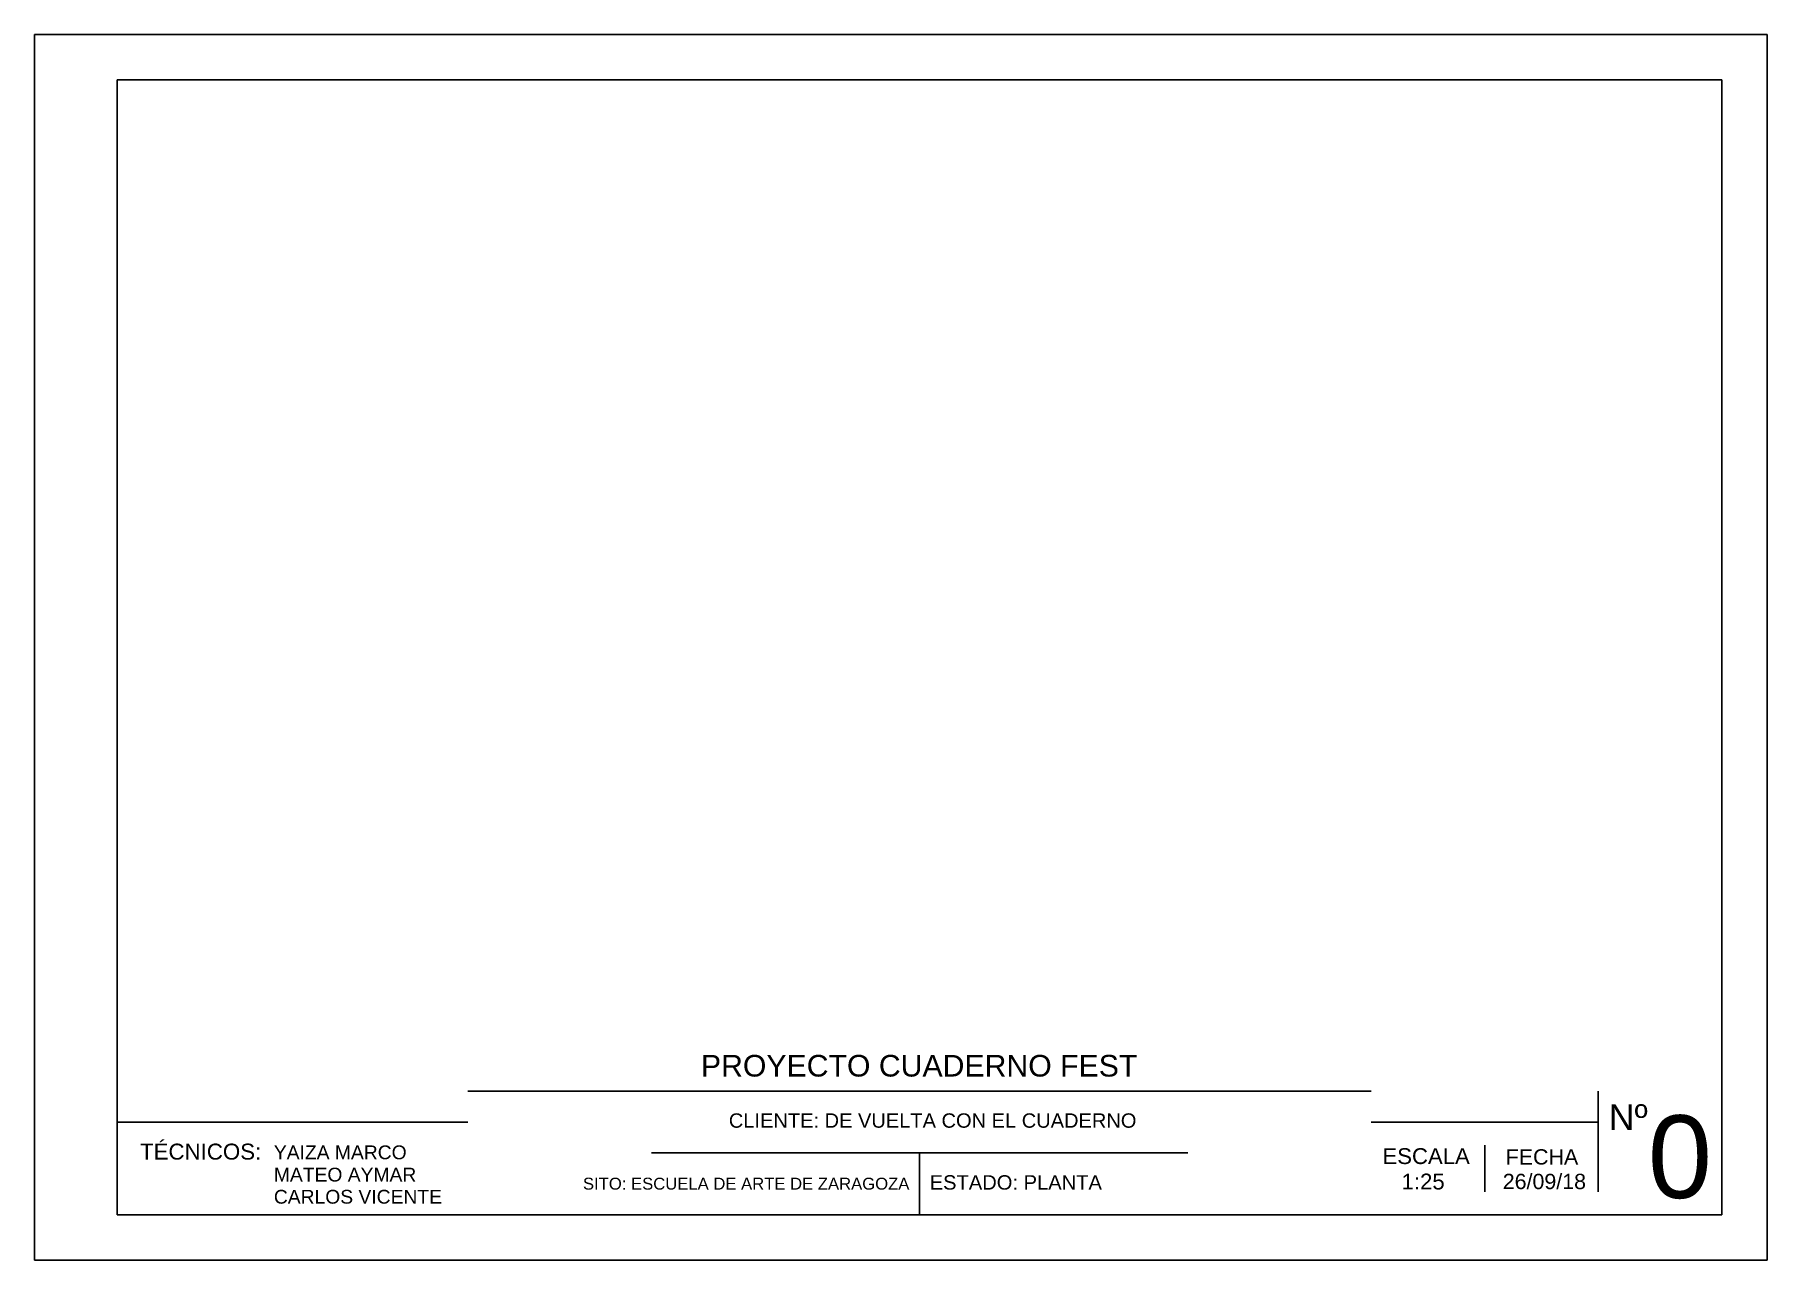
# Model space of a CAD drawing. Header units: millimetres. Extents: x 1861 to 2084, y 2224 to 2390.
# Drawn here: x 2072.58 to 2083.08, y 2224.57 to 2232 of the extents above; entities that cross this region are included whole.
import ezdxf

# ---------------------------------------------------------------- set-up
doc = ezdxf.new("R2010")
doc.units = ezdxf.units.MM
doc.layers.add('CAJETIN', color=5, linetype='Continuous')
doc.layers.add('z-poli-s', color=6, linetype='Continuous')
doc.styles.get("Standard").update_dxf_attribs({"font": 'arial.ttf'})

msp = doc.modelspace()

# ---------------------------------------------------------------- texts
at = {"layer": 'z-poli-s'}
for s, height, p in [('PROYECTO CUADERNO FEST', 0.13106, (2076.621, 2225.685)), ('Nº', 0.1555, (2082.122, 2225.361)), ('CLIENTE: DE VUELTA CON EL CUADERNO', 0.08695, (2076.79, 2225.375)), ('0', 0.501, (2082.359, 2224.949)), ('TÉCNICOS: ', 0.0966, (2073.222, 2225.182)), ('YAIZA MARCO ', 0.08361, (2074.033, 2225.184)), ('ESCALA', 0.096, (2080.751, 2225.155)), ('FECHA', 0.0928, (2081.498, 2225.152)), ('MATEO AYMAR', 0.08361, (2074.033, 2225.049)), ('SITO: ESCUELA DE ARTE DE ZARAGOZA', 0.0722, (2075.906, 2225)), ('ESTADO: PLANTA', 0.08733, (2078.007, 2225)), ('1:25', 0.096, (2080.867, 2225.001)), ('26/09/18', 0.0928, (2081.48, 2225.003)), ('CARLOS VICENTE', 0.08361, (2074.033, 2224.915))]:
    msp.add_text(s, height=height, dxfattribs=at).set_placement(p)

# ---------------------------------------------------------------- linework, layer by layer
at = {"layer": 'CAJETIN'}
for p, q in [((2072.583, 2231.997), (2083.083, 2231.997)), ((2072.583, 2224.572), (2072.583, 2231.997)), ((2083.083, 2231.997), (2083.083, 2224.572)), ((2073.083, 2231.722), (2082.808, 2231.722)), ((2073.083, 2224.847), (2073.083, 2231.722)), ((2082.808, 2231.722), (2082.808, 2224.847)), ((2082.808, 2224.847), (2073.083, 2224.847)), ((2083.083, 2224.572), (2072.583, 2224.572))]:
    msp.add_line(p, q, dxfattribs=at)
at = {"layer": 'z-poli-s'}
for p, q in [((2077.946, 2225.597), (2075.208, 2225.597)), ((2077.946, 2225.597), (2080.683, 2225.597)), ((2082.058, 2225.597), (2082.058, 2224.987)), ((2073.083, 2225.409), (2075.208, 2225.409)), ((2082.058, 2225.409), (2080.683, 2225.409)), ((2081.371, 2224.987), (2081.371, 2225.269)), ((2077.946, 2225.222), (2076.321, 2225.222)), ((2077.946, 2225.222), (2079.571, 2225.222)), ((2077.946, 2224.847), (2077.946, 2225.222))]:
    msp.add_line(p, q, dxfattribs=at)

msp.set_redraw_order([(e.dxf.handle, doc.entitydb.next_handle()) for e in msp.query("TEXT MTEXT ATTDEF DIMENSION ARC_DIMENSION")])  # texts and dimensions are drawn at this point

doc.saveas('drawing.dxf')
